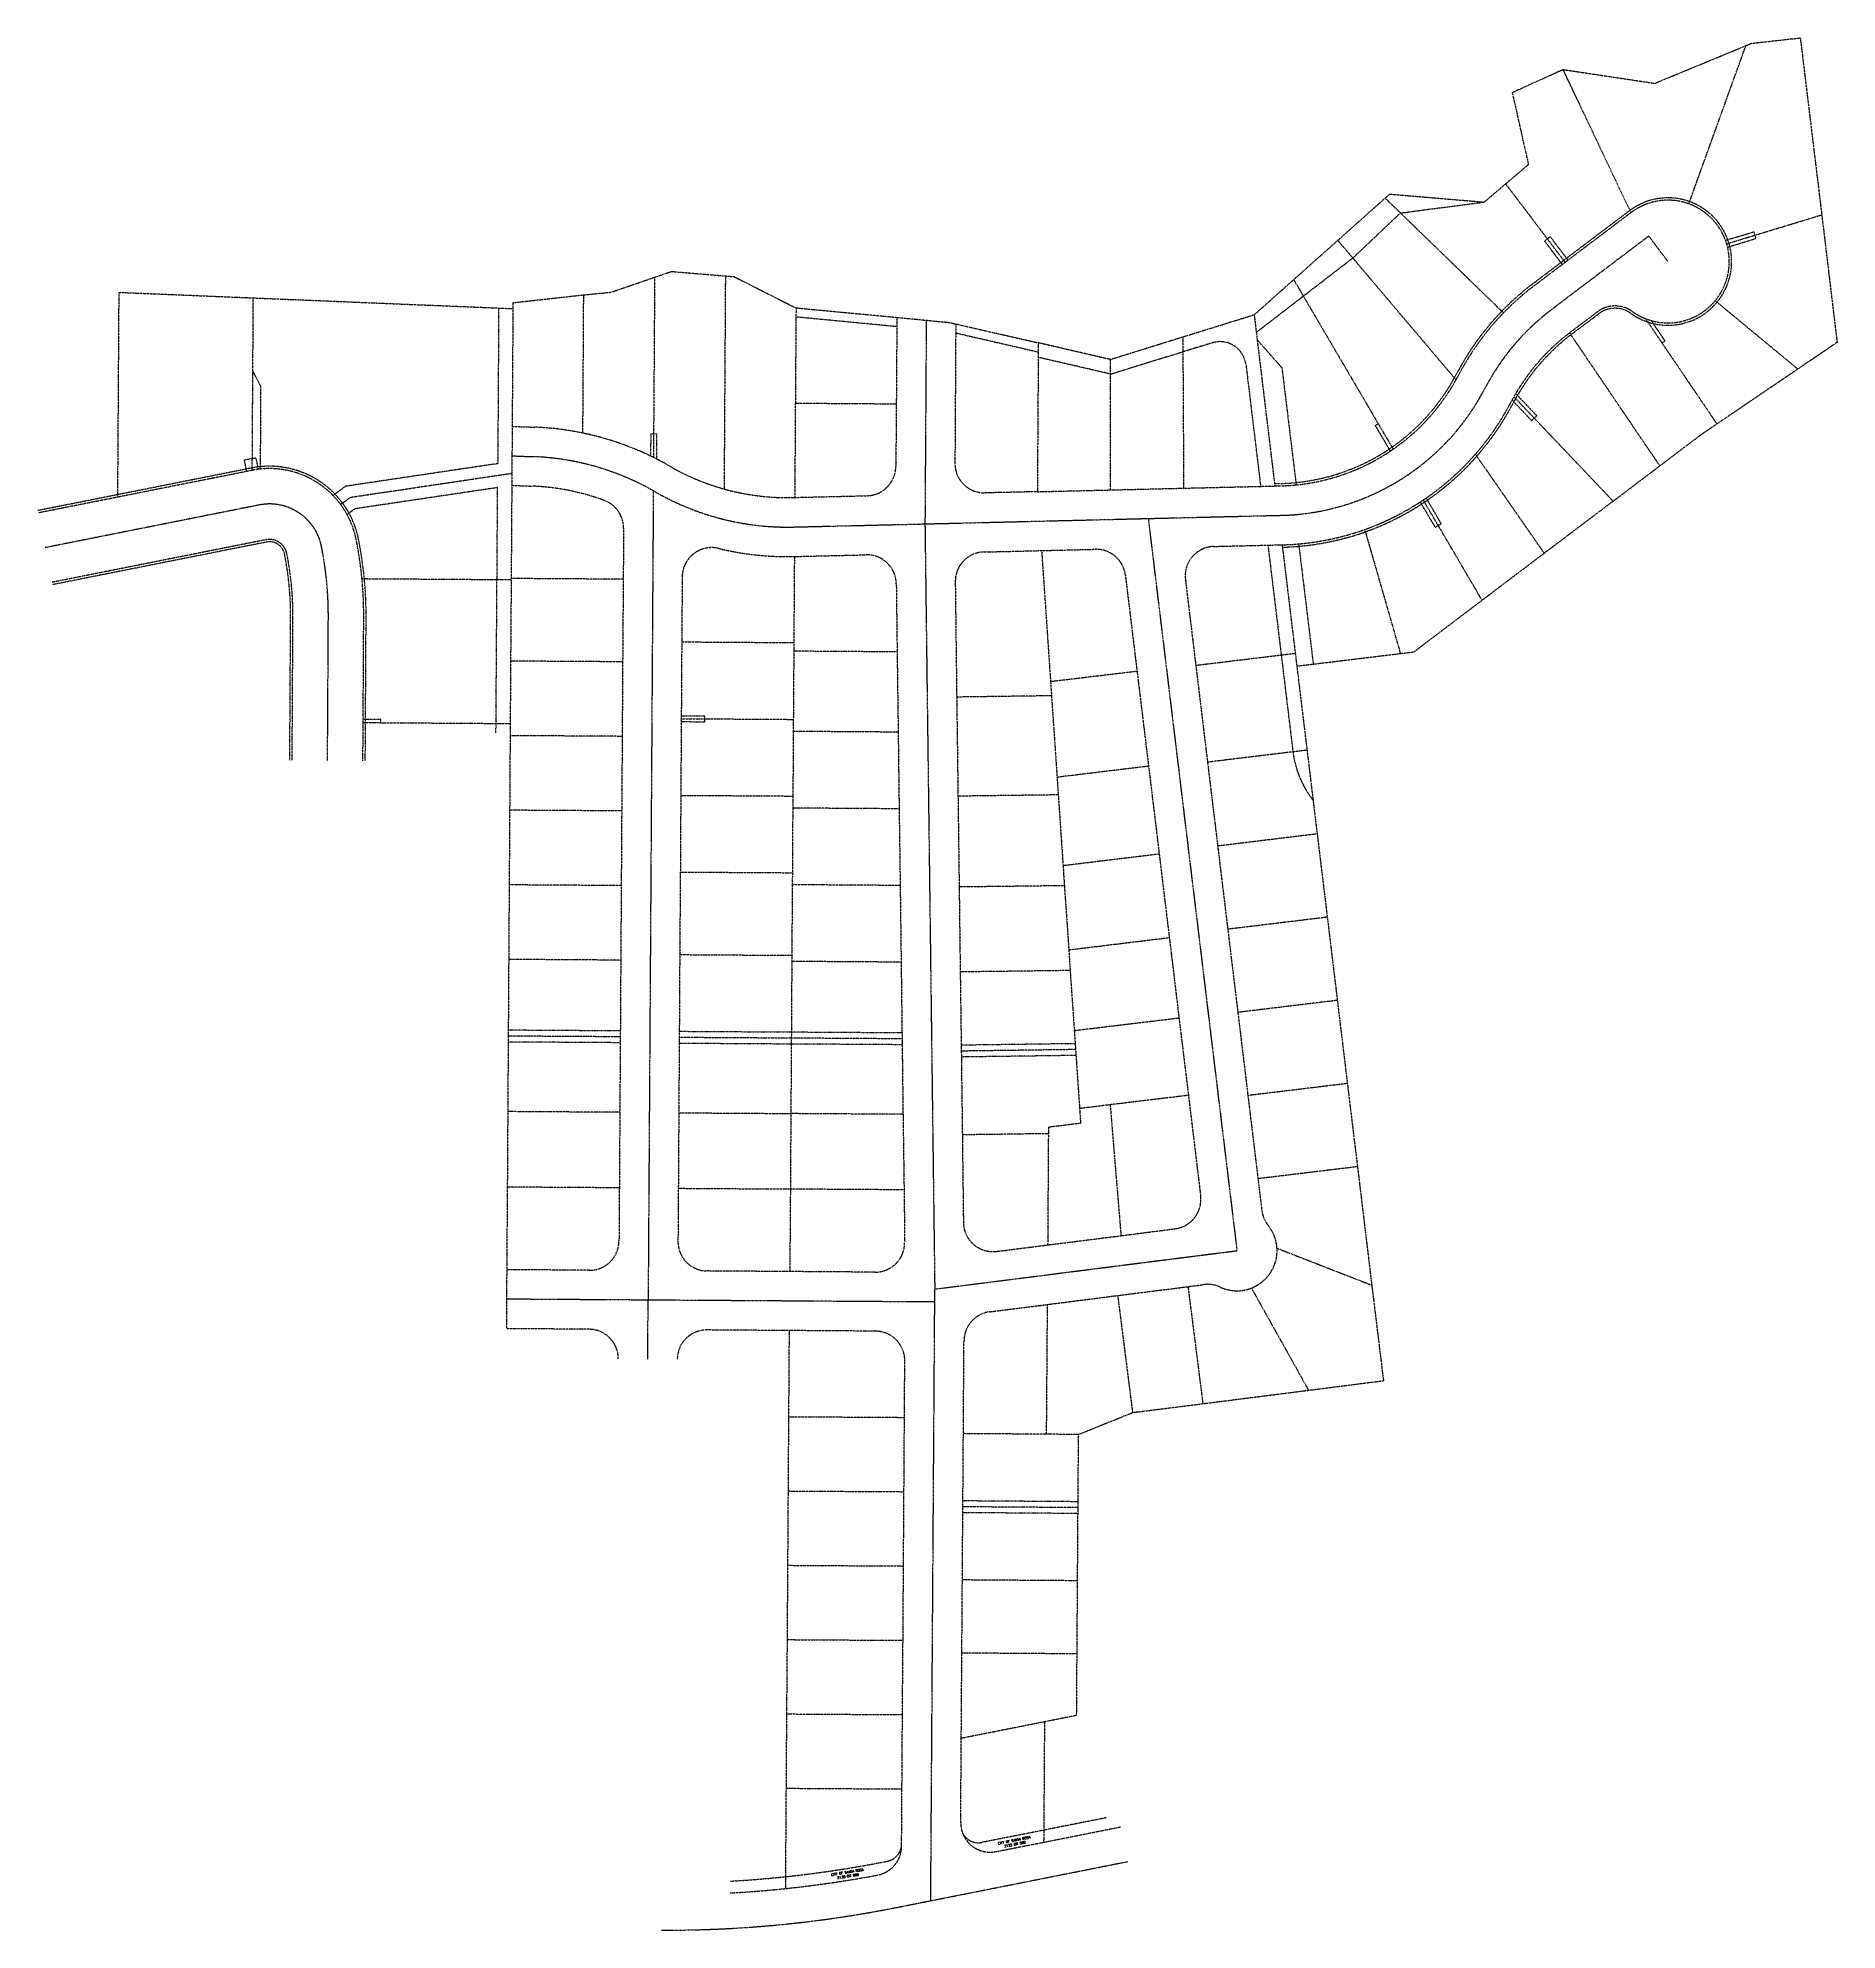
# Model space of a CAD drawing. Header units: feet. Extents: x 6353925 to 6355450, y 1930169 to 1931773.
import ezdxf

# ---------------------------------------------------------------- set-up
doc = ezdxf.new("R2010")
doc.units = ezdxf.units.FT
doc.header["$MEASUREMENT"] = 0
for name, pattern in [('CENTER2', [1.125, 0.75, -0.125, 0.125, -0.125]), ('HIDDEN2', [0.1875, 0.125, -0.0625]), ('PHANTOM2', [1.25, 0.625, -0.125, 0.125, -0.125, 0.125, -0.125])]:
    doc.linetypes.add(name, pattern=pattern)
for name, color, linetype in [('EX-BDY-approx', 1, 'PHANTOM2'), ('EX-CL', 2, 'CENTER2'), ('EX-EASMENT-ALL PURPOSES 1991-128340', 2, 'HIDDEN2'), ('EX-ESMT-DRAINAGE 104M34', 2, 'HIDDEN2'), ('EX-ESMT-DRAINAGE 68M16-17', 2, 'HIDDEN2'), ('EX-ESMT-DRAINAGE 69M28-29', 2, 'HIDDEN2'), ('EX-ESMT-DRAINAGE 73M17-18', 2, 'HIDDEN2'), ('EX-ESMT-GENERAL 73M17-18', 2, 'HIDDEN2'), ('EX-ESMT-PUE 104M34', 2, 'HIDDEN2'), ('EX-ESMT-PUE-102M23', 2, 'HIDDEN2')]:
    doc.layers.add(name, color=color, linetype=linetype)
doc.layers.add('EX-HISTORIC PARCEL LINE', color=103, linetype='PHANTOM2', plot=False)
doc.styles.add('L80', font='romandelta.shx', dxfattribs={"height": 0.8})

msp = doc.modelspace()

# ---------------------------------------------------------------- linework, layer by layer
at = {"layer": 'EX-BDY-approx'}
for p, q in [((6355377.9, 1931768.8), (6355419.2, 1931773.4)), ((6355419.2, 1931773.4), (6355437.4, 1931623.4)), ((6355295.8, 1931734.9), (6355377.9, 1931768.8)), ((6355324.7, 1931632.8), (6355373.1, 1931766.9)), ((6355175.2, 1931727.2), (6355217.9, 1931746.6)), ((6355217.9, 1931746.6), (6355295.8, 1931734.9)), ((6355217.9, 1931746.6), (6355275.6, 1931625.3)), ((6355188.9, 1931666.2), (6355175.2, 1931727.2)), ((6355151.2, 1931634.2), (6355188.9, 1931666.2)), ((6355169.5, 1931649.6), (6355219.8, 1931583.1)), ((6354956.2, 1931538.6), (6355071.1, 1931641)), ((6355067.2, 1931637.6), (6355167.6, 1931540.3)), ((6355071.1, 1931641), (6355151.2, 1931634.2)), ((6355275.6, 1931625.3), (6355219.8, 1931583.1)), ((6355356.8, 1931598.9), (6355437.4, 1931623.4)), ((6355437.4, 1931623.4), (6355450.4, 1931515.3)), ((6355027.1, 1931601.8), (6355127.3, 1931483.5)), ((6355219.8, 1931583.1), (6355193.5, 1931563.2)), ((6354410.9, 1931557.8), (6354462.2, 1931575.4)), ((6354447.9, 1931570.5), (6354446.9, 1931417.7)), ((6354462.2, 1931575.4), (6354507.9, 1931571.6)), ((6354507.9, 1931571.6), (6354506.8, 1931391)), ((6354507.9, 1931571.6), (6354515.1, 1931571)), ((6354515.1, 1931571), (6354567.8, 1931544.3)), ((6354989.7, 1931568.5), (6355074.1, 1931424.7)), ((6353992.8, 1931384.1), (6353993.9, 1931557.7)), ((6353993.9, 1931557.7), (6354327.7, 1931543.9)), ((6354107.3, 1931490.8), (6354107.7, 1931553)), ((6354327.8, 1931548.9), (6354326.3, 1931315.1)), ((6354327.8, 1931548.9), (6354387.8, 1931555.6)), ((6354387.1, 1931438.3), (6354387.8, 1931555.6)), ((6354387.8, 1931555.6), (6354410.9, 1931557.8)), ((6355347, 1931550.7), (6355417.1, 1931492.7)), ((6354567.8, 1931544.3), (6354567.2, 1931463.8)), ((6354653.3, 1931536.2), (6354567.8, 1931544.3)), ((6354653.3, 1931536.2), (6354652.8, 1931463.2)), ((6354699.8, 1931531.7), (6354653.3, 1931536.2)), ((6354699.8, 1931531.7), (6354703.2, 1931530.9)), ((6354956.2, 1931538.5), (6354895.7, 1931519.7)), ((6354956.2, 1931538.6), (6354973.7, 1931393.5)), ((6355247.2, 1931541.1), (6355223.6, 1931523.4)), ((6355287.9, 1931535.5), (6355348.5, 1931446.2)), ((6354703.2, 1931530.9), (6354702.5, 1931412.8)), ((6354703.2, 1931530.9), (6354773.2, 1931514.9)), ((6354895.7, 1931519.7), (6354834.5, 1931500.7)), ((6354895.7, 1931519.7), (6354896.4, 1931391.7)), ((6355300.1, 1931410.6), (6355223.6, 1931523.4)), ((6354773.2, 1931514.9), (6354772.4, 1931388.7)), ((6354834.5, 1931500.7), (6354773.2, 1931514.9)), ((6354834.4, 1931390.2), (6354834.5, 1931500.7)), ((6355450.4, 1931515.3), (6355334.6, 1931436.7)), ((6354114.2, 1931477.9), (6354107.3, 1931490.8)), ((6354113.8, 1931407.9), (6354114.2, 1931477.9)), ((6355260.5, 1931380.7), (6355176.4, 1931469.2)), ((6354567.2, 1931463.8), (6354566.7, 1931383.8)), ((6354567.2, 1931463.8), (6354652.8, 1931463.2)), ((6354652.8, 1931463.2), (6354652.4, 1931410.1)), ((6354327.1, 1931444.1), (6354346.3, 1931443.4)), ((6355300.1, 1931410.6), (6355334.6, 1931436.7)), ((6355202.1, 1931336.6), (6355143.8, 1931420.5)), ((6354106.8, 1931406.8), (6353925.4, 1931370.7)), ((6355260.5, 1931380.7), (6355300.1, 1931410.6)), ((6354326.8, 1931394.1), (6354344.2, 1931393.4)), ((6354772.4, 1931388.7), (6354728.1, 1931387.7)), ((6354772.4, 1931388.7), (6354834.4, 1931390.2)), ((6354834.4, 1931390.2), (6354896.4, 1931391.7)), ((6354896.4, 1931391.7), (6354973.7, 1931393.5)), ((6354973.7, 1931393.5), (6354978.6, 1931393.7)), ((6354565.2, 1931383.8), (6354628, 1931385.3)), ((6355149.4, 1931296.7), (6355099.6, 1931381.6)), ((6355202.1, 1931336.6), (6355260.5, 1931380.7)), ((6354421.6, 1931357.7), (6354421.3, 1931314.5)), ((6355049.9, 1931356.6), (6355080.2, 1931251.5)), ((6354776, 1931338.8), (6354821.6, 1931339.9)), ((6354922.1, 1931342.3), (6354979.8, 1931343.7)), ((6354979.9, 1931343.7), (6355001, 1931169.6)), ((6354566.4, 1931333.8), (6354565.9, 1931260.8)), ((6354566.4, 1931333.8), (6354567.2, 1931333.8)), ((6354567.2, 1931333.8), (6354627.2, 1931335.2)), ((6354727.2, 1931337.6), (6354776, 1931338.8)), ((6354776, 1931338.8), (6354783.6, 1931227.6)), ((6355149.4, 1931296.7), (6355202.1, 1931336.6)), ((6354199.8, 1931315), (6354201.8, 1931315)), ((6354201.8, 1931315), (6354326.3, 1931314.2)), ((6354326.3, 1931315.1), (6354325.8, 1931245.1)), ((6354421.3, 1931314.5), (6354326.3, 1931315.1)), ((6354421.3, 1931314.5), (6354420.8, 1931244.5)), ((6354471.3, 1931316.5), (6354470.9, 1931261.4)), ((6354652.8, 1931310.6), (6354653.5, 1931252.9)), ((6354702.8, 1931312.3), (6354704, 1931214.6)), ((6354847, 1931317.9), (6354856.9, 1931236.4)), ((6354897.9, 1931314.3), (6354962.7, 1930779.4)), ((6355091.6, 1931252.9), (6355149.4, 1931296.7)), ((6354140.6, 1931161), (6354141.3, 1931281.7)), ((6354200.8, 1931193), (6354201.3, 1931281.4)), ((6354470.9, 1931261.4), (6354470.5, 1931196.3)), ((6354470.9, 1931261.4), (6354565.9, 1931260.8)), ((6354565.9, 1931260.8), (6354565.9, 1931253.5)), ((6354325.8, 1931245.1), (6354325.4, 1931181.9)), ((6354420.8, 1931244.5), (6354325.8, 1931245.1)), ((6354420.8, 1931244.5), (6354420.4, 1931181.3)), ((6354565.9, 1931253.5), (6354565.5, 1931195.7)), ((6354653.5, 1931252.9), (6354565.9, 1931253.5)), ((6354653.5, 1931252.9), (6354654.4, 1931184.9)), ((6354991.1, 1931251.5), (6354906.7, 1931241.3)), ((6354992.4, 1931240.9), (6355091.6, 1931252.9)), ((6354856.9, 1931236.4), (6354783.6, 1931227.6)), ((6354783.6, 1931227.6), (6354784.4, 1931215.7)), ((6354856.9, 1931236.4), (6354866.7, 1931156)), ((6354784.4, 1931215.7), (6354704, 1931214.6)), ((6354704, 1931214.6), (6354705.1, 1931130.6)), ((6354784.4, 1931215.7), (6354789.1, 1931146.6)), ((6354470.5, 1931196.3), (6354470.1, 1931131.3)), ((6354470.5, 1931196.3), (6354565.5, 1931195.7)), ((6354565.5, 1931195.7), (6354565.5, 1931185.5)), ((6354200.6, 1931160.6), (6354200.8, 1931193)), ((6354200.8, 1931193), (6354325.5, 1931192.2)), ((6354325.4, 1931181.9), (6354325, 1931118.7)), ((6354420.4, 1931181.3), (6354325.4, 1931181.9)), ((6354420.4, 1931181.3), (6354420, 1931118.1)), ((6354565.5, 1931185.5), (6354565.1, 1931130.7)), ((6354654.4, 1931184.9), (6354565.5, 1931185.5)), ((6354654.4, 1931184.9), (6354655.2, 1931119.9)), ((6355001, 1931169.6), (6354916.6, 1931159.4)), ((6355001, 1931169.6), (6355009.6, 1931098.6)), ((6354866.7, 1931156), (6354789.1, 1931146.6)), ((6354866.7, 1931156), (6354875.7, 1931081.5)), ((6354470.1, 1931131.3), (6354469.7, 1931066.3)), ((6354470.1, 1931131.3), (6354565.1, 1931130.7)), ((6354565.1, 1931130.7), (6354565, 1931120.5)), ((6354790.1, 1931131.7), (6354705.1, 1931130.6)), ((6354789.1, 1931146.6), (6354790.1, 1931131.7)), ((6354790.1, 1931131.7), (6354794.2, 1931071.6)), ((6354325, 1931118.7), (6354324.6, 1931055.4)), ((6354420, 1931118.1), (6354325, 1931118.7)), ((6354420, 1931118.1), (6354419.6, 1931054.8)), ((6354565, 1931120.5), (6354564.7, 1931065.7)), ((6354655.2, 1931119.9), (6354565, 1931120.5)), ((6354655.2, 1931119.9), (6354656.1, 1931054.9)), ((6354705.1, 1931130.6), (6354706.1, 1931053.6)), ((6355009.6, 1931098.6), (6354925.2, 1931088.3)), ((6355009.6, 1931098.6), (6355018.2, 1931028)), ((6354875.7, 1931081.5), (6354794.2, 1931071.6)), ((6354794.2, 1931071.6), (6354795.3, 1931054.7)), ((6354875.7, 1931081.5), (6354884.3, 1931010.5)), ((6354324.6, 1931055.4), (6354324.2, 1930992.2)), ((6354419.6, 1931054.8), (6354324.6, 1931055.4)), ((6354419.6, 1931054.8), (6354419.2, 1930991.6)), ((6354469.7, 1931066.3), (6354469.2, 1930996.3)), ((6354469.7, 1931066.3), (6354564.7, 1931065.7)), ((6354564.6, 1931055.5), (6354564.2, 1930995.7)), ((6354564.7, 1931065.7), (6354564.6, 1931055.5)), ((6354656.1, 1931054.9), (6354564.6, 1931055.5)), ((6354656.1, 1931054.9), (6354656.9, 1930989.9)), ((6354795.3, 1931054.7), (6354706.1, 1931053.6)), ((6354706.1, 1931053.6), (6354707, 1930981.6)), ((6354795.3, 1931054.7), (6354799.1, 1931000.1)), ((6355018.2, 1931028), (6354933.8, 1931017.8)), ((6355018.2, 1931028), (6355026.7, 1930957.5)), ((6354884.3, 1931010.5), (6354799.1, 1931000.1)), ((6354884.3, 1931010.5), (6354892.5, 1930942.4)), ((6354324.2, 1930992.2), (6354323.8, 1930927.2)), ((6354419.2, 1930991.6), (6354324.2, 1930992.2)), ((6354419.2, 1930991.6), (6354418.8, 1930926.6)), ((6354469.2, 1930996.3), (6354468.8, 1930926.3)), ((6354469.2, 1930996.3), (6354564.2, 1930995.7)), ((6354564.2, 1930990.5), (6354563.8, 1930925.7)), ((6354564.2, 1930995.7), (6354564.2, 1930990.5)), ((6354656.9, 1930989.9), (6354564.2, 1930990.5)), ((6354656.9, 1930989.9), (6354657.7, 1930924.9)), ((6354799.1, 1931000.1), (6354800.2, 1930982.8)), ((6354800.2, 1930982.8), (6354707, 1930981.6)), ((6354707, 1930981.6), (6354707.9, 1930914.5)), ((6354800.2, 1930982.8), (6354803.7, 1930931.7)), ((6355026.7, 1930957.5), (6354942.3, 1930947.3)), ((6355026.7, 1930957.5), (6355035.2, 1930887)), ((6354892.5, 1930942.4), (6354803.7, 1930931.7)), ((6354892.5, 1930942.4), (6354900.5, 1930877)), ((6354323.8, 1930927.2), (6354323.4, 1930863.2)), ((6354418.8, 1930926.6), (6354323.8, 1930927.2)), ((6354418.8, 1930926.6), (6354418.4, 1930862.6)), ((6354468.8, 1930926.3), (6354468.4, 1930862.2)), ((6354468.8, 1930926.3), (6354563.8, 1930925.7)), ((6354563.8, 1930925.7), (6354563.4, 1930861.5)), ((6354657.7, 1930924.9), (6354563.8, 1930925.5)), ((6354657.7, 1930924.9), (6354658.5, 1930860.9)), ((6354803.7, 1930931.7), (6354804.8, 1930915.8)), ((6354804.8, 1930915.8), (6354707.9, 1930914.5)), ((6354707.9, 1930914.5), (6354708.8, 1930843.5)), ((6354804.8, 1930915.8), (6354808.2, 1930865.8)), ((6354900.5, 1930877), (6354834.1, 1930869)), ((6354900.5, 1930877), (6354910.8, 1930791.7)), ((6355035.2, 1930887), (6354950.9, 1930876.8)), ((6355035.2, 1930887), (6355043.8, 1930816.5)), ((6354323.4, 1930863.2), (6354323, 1930799.2)), ((6354418.4, 1930862.6), (6354323.4, 1930863.2)), ((6354418.4, 1930862.6), (6354418, 1930798.6)), ((6354468.4, 1930862.2), (6354468, 1930798.2)), ((6354468.4, 1930862.2), (6354563.4, 1930861.6)), ((6354563.4, 1930861.5), (6354563, 1930797.6)), ((6354658.5, 1930860.9), (6354563.4, 1930861.5)), ((6354658.5, 1930860.9), (6354659.4, 1930796.9)), ((6354834.1, 1930869), (6354808.2, 1930865.8)), ((6354808.2, 1930865.8), (6354809, 1930853.5)), ((6354834.1, 1930869), (6354843.3, 1930758)), ((6354782, 1930844.5), (6354708.8, 1930843.5)), ((6354708.8, 1930843.5), (6354709.7, 1930769.1)), ((6354781.4, 1930750.2), (6354782, 1930844.5)), ((6354782, 1930850.2), (6354809, 1930853.5)), ((6354782, 1930844.5), (6354782, 1930850.2)), ((6355043.8, 1930816.5), (6354959.4, 1930806.3)), ((6355043.8, 1930816.5), (6355055.9, 1930716.1)), ((6354323, 1930799.2), (6354322.5, 1930729.2)), ((6354418, 1930798.6), (6354323, 1930799.2)), ((6354418, 1930798.6), (6354417.7, 1930753.6)), ((6354468, 1930798.2), (6354467.7, 1930753.2)), ((6354468, 1930798.2), (6354563, 1930797.6)), ((6354563, 1930797.6), (6354562.5, 1930727.6)), ((6354659.4, 1930796.9), (6354563, 1930797.5)), ((6354659.4, 1930796.9), (6354659.9, 1930752.7)), ((6354843.3, 1930758), (6354889.1, 1930763.9)), ((6354737.9, 1930744.7), (6354781.4, 1930750.2)), ((6354781.4, 1930750.2), (6354843.3, 1930758)), ((6354975.5, 1930747.4), (6355055.9, 1930716.1)), ((6354322.5, 1930729.2), (6354322.4, 1930704.2)), ((6354392.5, 1930728.7), (6354322.5, 1930729.2)), ((6354562.5, 1930727.6), (6354492.5, 1930728.1)), ((6354634.8, 1930727.1), (6354562.5, 1930727.6)), ((6354840.5, 1930707.3), (6354900.1, 1930714.8)), ((6354900.1, 1930714.8), (6354913.7, 1930716.6)), ((6354900.1, 1930714.8), (6354912.7, 1930615.6)), ((6354953.9, 1930713.6), (6355002.3, 1930627)), ((6355055.9, 1930716.1), (6355065.8, 1930635.1)), ((6354322.4, 1930704.2), (6354322.2, 1930679.2)), ((6354732, 1930693.5), (6354781, 1930699.7)), ((6354780.2, 1930589.7), (6354781, 1930699.7)), ((6354781, 1930699.7), (6354840.5, 1930707.3)), ((6354840.5, 1930707.3), (6354853.1, 1930608.1)), ((6354392.2, 1930678.7), (6354322.2, 1930679.2)), ((6354562.2, 1930677.6), (6354492.2, 1930678.1)), ((6354561.3, 1930541.6), (6354562.2, 1930677.6)), ((6354635.2, 1930677.1), (6354562.2, 1930677.6)), ((6354707.4, 1930260.5), (6354710.2, 1930668.9)), ((6354659.7, 1930604), (6354660, 1930652)), ((6355002.3, 1930627), (6355065.8, 1930635.1)), ((6354912.7, 1930615.6), (6355002.3, 1930627)), ((6354561.7, 1930604.6), (6354659.7, 1930604)), ((6354659.3, 1930541), (6354659.7, 1930604)), ((6354807.3, 1930589.5), (6354853.1, 1930608.1)), ((6354853.1, 1930608.1), (6354912.7, 1930615.6)), ((6354780.3, 1930589.7), (6354709.6, 1930590.2)), ((6354807.3, 1930589.5), (6354780.3, 1930589.7)), ((6354805.7, 1930351.3), (6354807.3, 1930589.5)), ((6354560.9, 1930478.6), (6354561.3, 1930541.6)), ((6354561.3, 1930541.6), (6354659.3, 1930541)), ((6354658.9, 1930478), (6354659.3, 1930541)), ((6354806.9, 1930527.5), (6354709.2, 1930528.2)), ((6354560.5, 1930415.6), (6354560.9, 1930478.6)), ((6354560.9, 1930478.6), (6354658.9, 1930478)), ((6354658.5, 1930415), (6354658.9, 1930478)), ((6354806.5, 1930465.5), (6354708.8, 1930466.2)), ((6354560, 1930352.6), (6354560.5, 1930415.6)), ((6354560.5, 1930415.6), (6354658.5, 1930415)), ((6354658, 1930352), (6354658.5, 1930415)), ((6354806.1, 1930403.5), (6354708.4, 1930404.2)), ((6354559.1, 1930214.7), (6354560, 1930352.6)), ((6354560, 1930352.6), (6354658, 1930352)), ((6354657.6, 1930289), (6354658, 1930352)), ((6354805.7, 1930351.3), (6354707.9, 1930331.9)), ((6354778.1, 1930254.1), (6354778.7, 1930345.9)), ((6354559.6, 1930289.6), (6354657.6, 1930289)), ((6354657.3, 1930242.4), (6354657.6, 1930289)), ((6354830.8, 1930264.6), (6354778.1, 1930254.1)), ((6354778.1, 1930254.1), (6354725.3, 1930243.7))]:
    msp.add_line(p, q, dxfattribs=at)
msp.add_lwpolyline([(6354326.9, 1931404.1), (6354189.8, 1931383.7), (6354181.8, 1931377.8)], dxfattribs=at)
msp.add_lwpolyline([(6354141.3, 1931281.7, 0.050779), (6354136.1, 1931336.2, 0.414214), (6354118.5, 1931348), (6353937.1, 1931311.9)], format="xyb", dxfattribs=at)
for centre, radius, start, end in [((6355307, 1931583.8), 52, 70.1286, 127.0811), ((6355307, 1931583.8), 52, 16.8739, 70.1286), ((6355307, 1931583.8), 52, 320.3705, 16.8739), ((6355329.1, 1931383.7), 225, 127.0757, 135.8886), ((6355307, 1931583.8), 52, 248.4282, 320.3705), ((6355329.1, 1931383.7), 225, 135.8886, 152.473), ((6355262.2, 1931521.2), 25, 54.4553, 127.0757), ((6355307, 1931583.8), 52, 234.4553, 248.4282), ((6355329.1, 1931383.7), 175, 127.0757, 150.7826), ((6354974.4, 1931568.6), 175, 330.9167, 332.473), ((6354974.4, 1931568.6), 175, 304.7089, 330.9167), ((6355329.1, 1931383.7), 175, 150.7826, 152.473), ((6354974.4, 1931568.6), 225, 318.8465, 332.473), ((6354336.2, 1931193.6), 250, 78.2496, 87.6868), ((6354336.2, 1931193.6), 250, 63.6968, 78.2496), ((6354974.4, 1931568.6), 175, 271.3701, 304.7089), ((6354974.4, 1931568.6), 225, 303.8073, 318.8465), ((6354121.4, 1931333.3), 75, 36.4203, 101.2615), ((6354336.2, 1931193.6), 250, 60.1062, 63.6968), ((6354560.4, 1931583.7), 200, 240.1062, 254.4346), ((6354627.4, 1931410.3), 25, 271.3701, 359.6337), ((6354727.5, 1931412.7), 25, 179.6337, 271.3701), ((6354336.2, 1931193.6), 200, 69.8106, 87.6868), ((6354560.4, 1931583.7), 200, 254.4346, 271.3701), ((6354121.4, 1931333.3), 75, 11.2615, 36.4203), ((6354396.6, 1931357.8), 25, 359.6337, 69.8106), ((6354974.4, 1931568.6), 225, 289.6001, 303.8073), ((6354974.4, 1931568.6), 225, 271.3701, 289.6001), ((6353871.3, 1931283.5), 330, 5.4898, 11.2615), ((6354496.3, 1931316.3), 25, 76.5115, 179.6337), ((6354560.4, 1931583.7), 250, 256.5115, 271.3701), ((6354822.2, 1931314.9), 25, 6.9084, 91.3701), ((6354922.7, 1931317.3), 25, 91.3701, 186.9084), ((6354627.8, 1931310.2), 25, 0.7336, 91.3701), ((6354727.8, 1931312.6), 25, 91.3701, 180.7336), ((6353871.3, 1931283.5), 330, 359.6337, 5.4898), ((6354886, 1930788.7), 25, 277.2347, 6.9084), ((6354987.5, 1930782.4), 25, 186.9084, 218.9722), ((6354734.7, 1930769.5), 25, 180.7336, 277.2347), ((6354941.6, 1930745.3), 34, 3.45, 38.9722), ((6354392.7, 1930753.7), 25, 269.6203, 359.6337), ((6354492.7, 1930753.1), 25, 179.6337, 269.6203), ((6354634.9, 1930752.1), 25, 269.6203, 0.7336), ((6354941.6, 1930745.3), 34, 291.2833, 3.45), ((6354916.8, 1930691.8), 25, 65.1709, 97.2347), ((6354941.6, 1930745.3), 34, 245.1709, 291.2833), ((6354735.2, 1930668.7), 25, 97.2347, 179.6181), ((6354392.1, 1930653.7), 25, 359.6337, 89.6203), ((6354492.1, 1930653.1), 25, 89.6203, 179.6337), ((6354635, 1930652.1), 25, 359.6181, 89.6203), ((6354732.4, 1930260.4), 25, 179.6181, 200.117), ((6354722.4, 1930258.4), 15, 206.153, 281.2264), ((6354642.3, 1930242.5), 15, 281.2573, 359.6181), ((6354457.8, 1931169.3), 960, 273.2564, 281.2573)]:
    msp.add_arc(centre, radius, start, end, dxfattribs=at)
at = {"layer": 'EX-CL'}
for p, q in [((6355290.7, 1931605.4), (6355208.5, 1931543.3)), ((6355307, 1931583.8), (6355290.7, 1931605.4)), ((6354678.2, 1931533.8), (6354677.1, 1931361.4)), ((6354327, 1931419.1), (6354345.2, 1931418.4)), ((6354446.8, 1931389.5), (6354442.4, 1930703.4)), ((6354112.6, 1931377.4), (6353931.3, 1931341.3)), ((6354565.8, 1931358.8), (6354566.6, 1931358.8)), ((6354566.6, 1931358.8), (6354677.1, 1931361.4)), ((6354677.1, 1931361.4), (6354866.4, 1931366)), ((6354677.1, 1931361.4), (6354685.4, 1930712.8)), ((6354866.4, 1931366), (6354979.2, 1931368.7)), ((6354866.4, 1931366), (6354941.6, 1930745.3)), ((6354170.6, 1931160.8), (6354171.3, 1931281.6)), ((6354685.4, 1930712.8), (6354941.6, 1930745.3)), ((6354442.4, 1930703.4), (6354322.4, 1930704.2)), ((6354442.1, 1930653.4), (6354442.4, 1930703.4)), ((6354685.4, 1930701.8), (6354442.4, 1930703.4)), ((6354682, 1930194.3), (6354685.4, 1930701.8)), ((6354685.4, 1930701.8), (6354685.4, 1930712.8)), ((6354652.5, 1930188.4), (6354848.7, 1930227.4))]:
    msp.add_line(p, q, dxfattribs=at)
for centre, radius, start, end in [((6355329.1, 1931383.7), 200, 127.0757, 152.473), ((6354974.4, 1931568.6), 200, 271.3701, 332.473), ((6354336.2, 1931193.6), 225, 60.1062, 87.6868), ((6354560.4, 1931583.7), 225, 240.1062, 271.3701), ((6354121.4, 1931333.3), 45, 11.2615, 101.2615), ((6353871.3, 1931283.5), 300, 359.6337, 11.2615), ((6354457.8, 1931169.3), 1000, 269.7672, 281.2264)]:
    msp.add_arc(centre, radius, start, end, dxfattribs=at)
at = {"layer": 'EX-EASMENT-ALL PURPOSES 1991-128340'}
msp.add_line((6354106.8, 1931406.8), (6354107.3, 1931490.8), dxfattribs=at)
at = {"layer": 'EX-ESMT-DRAINAGE 104M34'}
for p, q in [((6355080.2, 1931625), (6355151.2, 1931634.2)), ((6355080.2, 1931625), (6355039.8, 1931586.7)), ((6355039.8, 1931586.7), (6354958, 1931523.7)), ((6354958.7, 1931517.5), (6354979.7, 1931493.7)), ((6354979.7, 1931493.7), (6354991.8, 1931394.5)), ((6354993.9, 1931344.4), (6355006.3, 1931242.6))]:
    msp.add_line(p, q, dxfattribs=at)
at = {"layer": 'EX-ESMT-DRAINAGE 68M16-17'}
for p, q in [((6354653.2, 1931528.6), (6354567.7, 1931536.8)), ((6354703.2, 1931523.3), (6354773.1, 1931507.2)), ((6354657.8, 1930929.9), (6354563.8, 1930930.5)), ((6354657.7, 1930919.9), (6354563.8, 1930920.5)), ((6354804.5, 1930920.8), (6354707.8, 1930919.5)), ((6354805.1, 1930910.8), (6354707.9, 1930909.5)), ((6354806.9, 1930532.5), (6354709.2, 1930533.2)), ((6354806.9, 1930522.5), (6354709.2, 1930523.2))]:
    msp.add_line(p, q, dxfattribs=at)
at = {"layer": 'EX-ESMT-DRAINAGE 69M28-29'}
for p, q in [((6354834.5, 1931488.4), (6354773.1, 1931502.6)), ((6354895.8, 1931507.2), (6354834.5, 1931488.2)), ((6354920.8, 1931515), (6354895.8, 1931507.2)), ((6354949.2, 1931496.6), (6354961.7, 1931393.2)), ((6354968, 1931342.2), (6354989.1, 1931168.1))]:
    msp.add_line(p, q, dxfattribs=at)
for centre, radius, start, end in [((6354927.3, 1931493.9), 22, 6.9084, 107.2422), ((6355071, 1931178.1), 82.5, 186.9084, 218.2067)]:
    msp.add_arc(centre, radius, start, end, dxfattribs=at)
at = {"layer": 'EX-ESMT-DRAINAGE 73M17-18'}
for p, q in [((6354418.8, 1930931.6), (6354323.8, 1930932.2)), ((6354418.8, 1930921.6), (6354323.8, 1930922.2)), ((6354468.8, 1930931.3), (6354563.8, 1930930.7)), ((6354468.8, 1930921.3), (6354563.8, 1930920.7))]:
    msp.add_line(p, q, dxfattribs=at)
at = {"layer": 'EX-ESMT-GENERAL 73M17-18'}
for p, q in [((6354444.6, 1931437.7), (6354444.5, 1931418.9)), ((6354444.6, 1931437.7), (6354449.6, 1931437.7)), ((6354449.6, 1931437.7), (6354449.4, 1931416.4)), ((6354470.5, 1931198.8), (6354490.5, 1931198.7)), ((6354490.5, 1931193.7), (6354490.5, 1931198.7)), ((6354470.5, 1931193.8), (6354490.5, 1931193.7))]:
    msp.add_line(p, q, dxfattribs=at)
at = {"layer": 'EX-ESMT-PUE 104M34'}
for p, q in [((6355274.4, 1931626.9), (6355218.6, 1931584.7)), ((6355202.3, 1931601.3), (6355207.1, 1931604.9)), ((6355202.3, 1931601.3), (6355217.4, 1931581.3)), ((6355207.1, 1931604.9), (6355222.2, 1931585)), ((6355355.9, 1931601.8), (6355379.8, 1931609.1)), ((6355357.6, 1931596.1), (6355381.5, 1931603.3)), ((6355379.8, 1931609.1), (6355381.5, 1931603.3)), ((6355218.6, 1931584.7), (6355192.3, 1931564.8)), ((6355248.4, 1931539.5), (6355224.8, 1931521.8)), ((6355292.6, 1931533.9), (6355304.4, 1931516.5)), ((6355301.9, 1931514.8), (6355304.4, 1931516.5)), ((6355195.8, 1931453.1), (6355177.9, 1931471.9)), ((6355191.4, 1931449), (6355174.9, 1931466.4)), ((6355191.4, 1931449), (6355195.8, 1931453.1)), ((6355058.8, 1931444.8), (6355061.4, 1931446.3)), ((6355058.8, 1931444.8), (6355071.6, 1931423.1)), ((6354973.5, 1931395.5), (6354978.5, 1931395.7)), ((6355109.7, 1931358.6), (6355097.1, 1931380)), ((6355114.8, 1931361.6), (6355102.1, 1931383.3)), ((6355109.7, 1931358.6), (6355114.8, 1931361.6))]:
    msp.add_line(p, q, dxfattribs=at)
for centre, radius, start, end in [((6355307, 1931583.8), 54, 70.1286, 127.0811), ((6355307, 1931583.8), 54, 16.8739, 70.1286), ((6355307, 1931583.8), 54, 320.3705, 16.8739), ((6355329.1, 1931383.7), 227, 127.0757, 135.8886), ((6355307, 1931583.8), 54, 248.4282, 320.3705), ((6355329.1, 1931383.7), 227, 135.8886, 152.473), ((6355262.2, 1931521.2), 23, 54.4553, 127.0757), ((6355307, 1931583.8), 54, 234.4553, 248.4282), ((6355329.1, 1931383.7), 173, 127.0757, 150.9883), ((6354974.4, 1931568.6), 173, 304.7089, 330.9167), ((6354974.4, 1931568.6), 173, 330.9167, 332.473), ((6355329.1, 1931383.7), 173, 150.9883, 152.473), ((6354974.4, 1931568.6), 227, 318.7199, 332.473), ((6354974.4, 1931568.6), 173, 271.3701, 304.7089), ((6354974.4, 1931568.6), 227, 303.7773, 318.7199), ((6354974.4, 1931568.6), 227, 289.5691, 303.7773), ((6354974.4, 1931568.6), 227, 271.4517, 289.5691)]:
    msp.add_arc(centre, radius, start, end, dxfattribs=at)
at = {"layer": 'EX-ESMT-PUE-102M23'}
for p, q in [((6354106.4, 1931408.8), (6353925, 1931372.7)), ((6354099.9, 1931415.7), (6354109.8, 1931417.4)), ((6354099.9, 1931415.7), (6354101.9, 1931405.9)), ((6354109.8, 1931417.4), (6354111.7, 1931407.6)), ((6354138.6, 1931161), (6354139.3, 1931281.8)), ((6354202.8, 1931193), (6354203.3, 1931281.4)), ((6354200.8, 1931196), (6354215.8, 1931195.9)), ((6354215.8, 1931192.9), (6354215.8, 1931195.9)), ((6354202.6, 1931160.6), (6354202.8, 1931193))]:
    msp.add_line(p, q, dxfattribs=at)
for points in [[(6354315.7, 1931544.4), (6354314.9, 1931412.5), (6354185.9, 1931393.3), (6354175.3, 1931385.4)], [(6354313.4, 1931184.2), (6354314.8, 1931392.2), (6354193.8, 1931374.2), (6354187.2, 1931369.4)]]:
    msp.add_lwpolyline(points, dxfattribs=at)
msp.add_lwpolyline([(6354139.3, 1931281.8, 0.050779), (6354134.2, 1931335.8, 0.414214), (6354118.9, 1931346), (6353937.5, 1931309.9)], format="xyb", dxfattribs=at)
for centre, radius, start, end in [((6354121.4, 1931333.3), 77, 36.4203, 101.2615), ((6354121.4, 1931333.3), 77, 11.2615, 36.4203), ((6353871.3, 1931283.5), 332, 359.6337, 11.2615)]:
    msp.add_arc(centre, radius, start, end, dxfattribs=at)
at = {"layer": 'EX-HISTORIC PARCEL LINE'}
for p, q in [((6354778, 1930243.9), (6354842.8, 1930256.8)), ((6354778, 1930243.9), (6354778.1, 1930254.1)), ((6354657.3, 1930240.4), (6354657.3, 1930242.4)), ((6354737.3, 1930235.9), (6354778, 1930243.9)), ((6354559.1, 1930204.6), (6354559.1, 1930214.7))]:
    msp.add_line(p, q, dxfattribs=at)
for centre, radius, start, end in [((6354732.4, 1930260.4), 25, 200.117, 281.2264), ((6354632.3, 1930240.6), 25, 280.6389, 359.6181), ((6354457.8, 1931169.3), 970, 273.2008, 280.6389)]:
    msp.add_arc(centre, radius, start, end, dxfattribs=at)

# ---------------------------------------------------------------- texts
at = {"layer": 'EX-HISTORIC PARCEL LINE', "char_height": 2, "attachment_point": 1, "style": 'L80'}
for s, insert, rotation in [('\\pxsm1,qc;CITY OF SANTA ROSA\\P2125 OR 560', (6354718.2, 1930239.6), 11.2264), ('\\pxsm1,qc;CITY OF SANTA ROSA\\P2130 OR 999', (6354576.7, 1930213.8), 9.2276)]:
    msp.add_mtext_dynamic_manual_height_columns(s, width=69.994, gutter_width=4, heights=[14.5], dxfattribs=dict(at, insert=insert, rotation=rotation))

doc.saveas('drawing.dxf')
